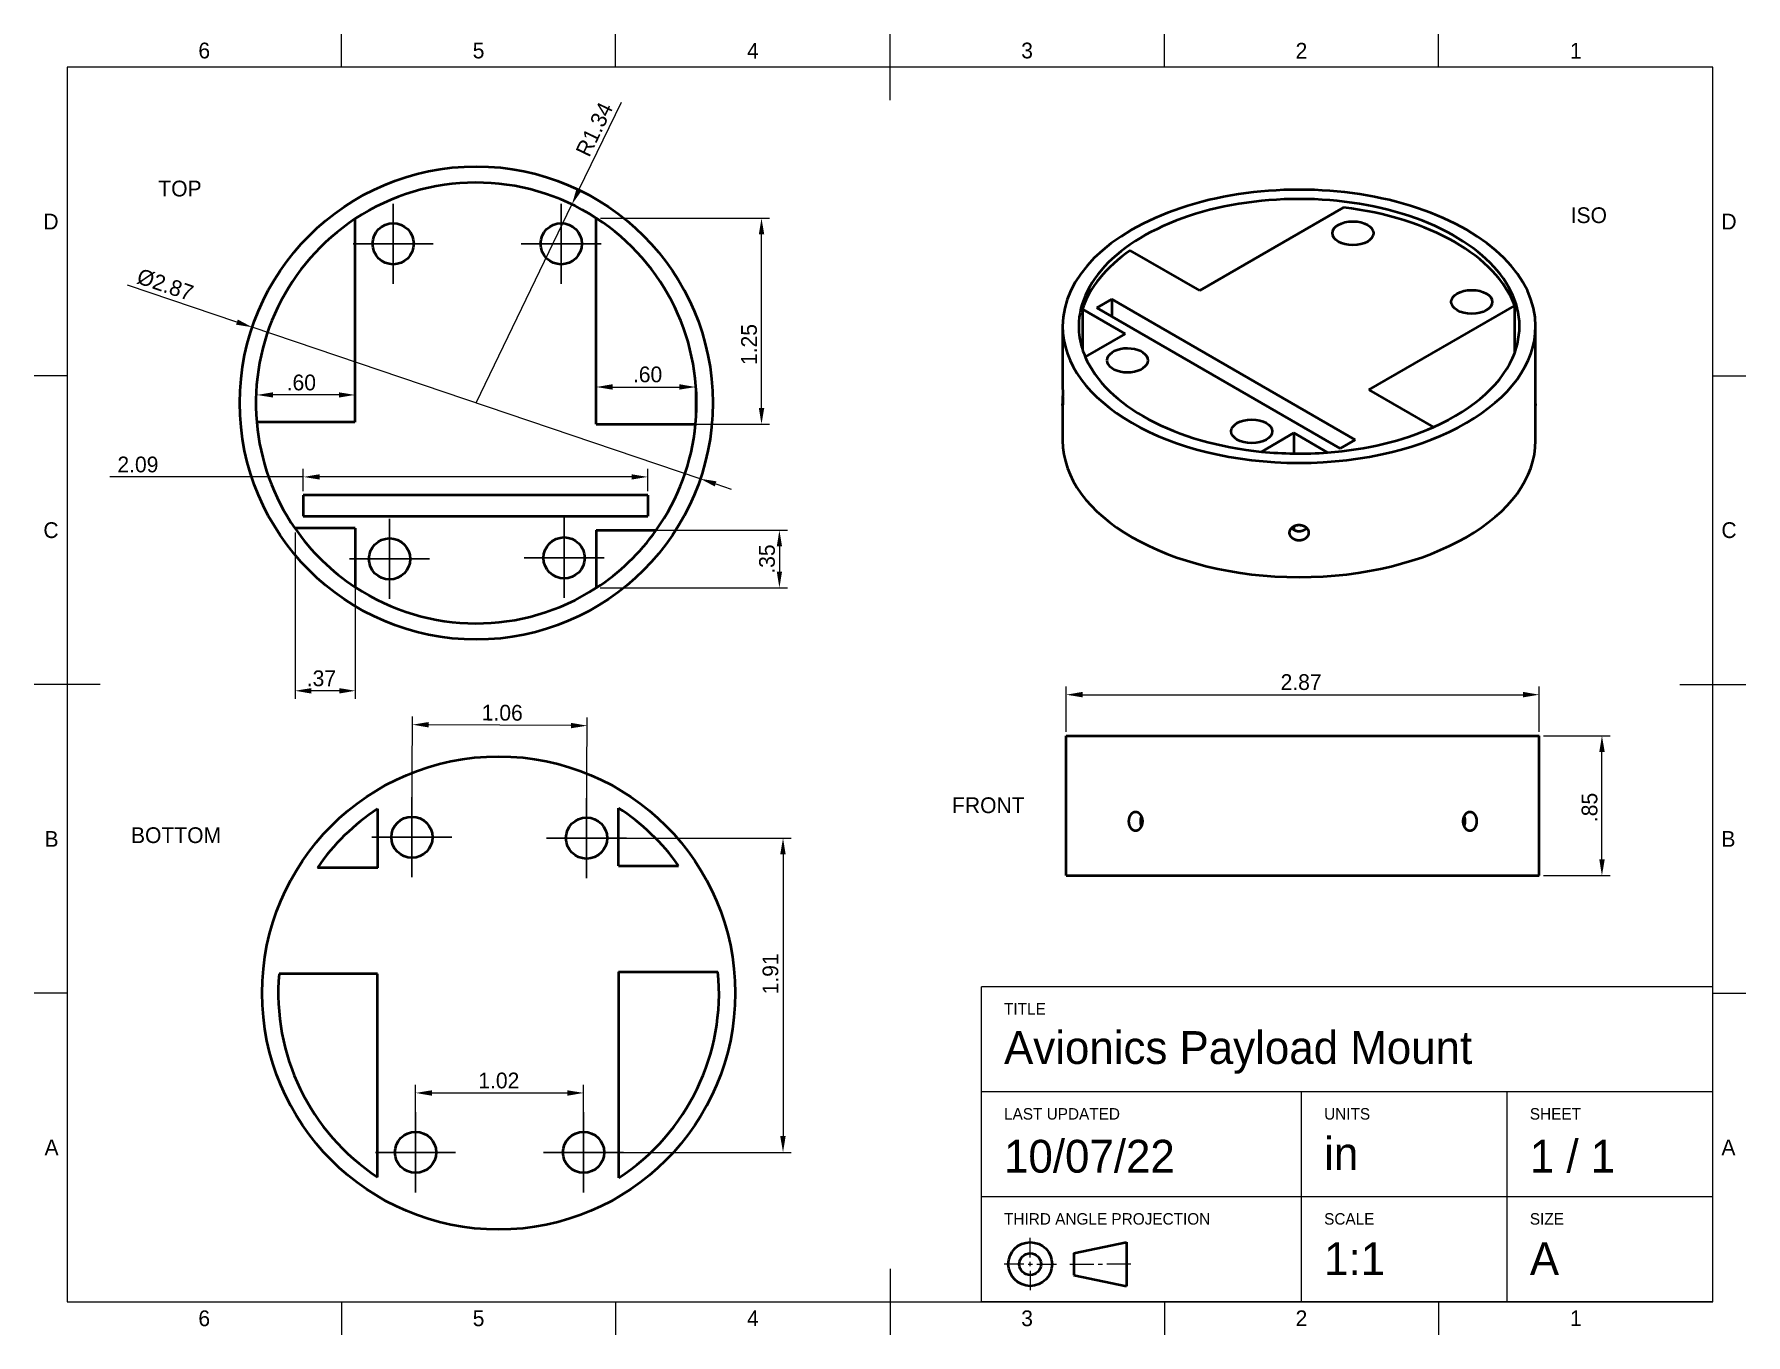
# Model space of a CAD drawing. Header units: inches. Extents: x 0.3 to 10.7, y 0.3 to 8.2.
import ezdxf

# ---------------------------------------------------------------- set-up
doc = ezdxf.new("R2010")
doc.units = ezdxf.units.IN
doc.header["$LTSCALE"] = 0.03937
doc.header["$MEASUREMENT"] = 0
doc.linetypes.add('CenterLine', pattern=[8, 5, -1, 1, -1])
for name, color, linetype in [('Annotations', 7, 'Continuous'), ('Border', 7, 'Continuous'), ('Geometries', 7, 'Continuous')]:
    doc.layers.add(name, color=color, linetype=linetype)
doc.styles.add('Shapr0', font='txt', dxfattribs={"height": 0.0957})
doc.styles.add('Shapr1', font='txt', dxfattribs={"height": 0.0957})
doc.styles.add('Shapr2', font='txt', dxfattribs={"height": 0.0957})
doc.styles.add('Shapr3', font='txt', dxfattribs={"height": 0.0957})
doc.styles.add('Shapr5', font='txt', dxfattribs={"height": 0.0957})
doc.dimstyles.new('ISO-25', dxfattribs={"dimtxt": 0.098425, "dimasz": 0.098425, "dimexe": 0.049213, "dimexo": 0.024606, "dimgap": 0.024606, "dimtad": 1, "dimtxsty": 'Standard', "dimcen": 0.098425, "dimadec": 0, "dimazin": 0, "dimtfac": 1, "dimtmove": 0, "dimatfit": 3, "dimfxl": 0.03937, "dimarcsym": 0})

msp = doc.modelspace()

# ---------------------------------------------------------------- texts
at = {"layer": 'Annotations', "linetype": 'Continuous', "lineweight": 15, "char_height": 0.07177, "width": 3.33334, "attachment_point": 4}
for s, insert in [('{\\fSF-Mono-Regular-Extended.ttf|b0|i0|c0|p0;\\H1.333333x;TOP\\P}', (1.054, 7.262)), ('{\\fSF-Mono-Regular-Extended.ttf|b0|i0|c0|p0;\\H1.333333x;ISO\\P}', (9.636, 7.1)), ('{\\fSF-Mono-Regular-Extended.ttf|b0|i0|c0|p0;\\H1.333333x;FRONT\\P}', (5.877, 3.516)), ('{\\fSF-Mono-Regular-Extended.ttf|b0|i0|c0|p0;\\H1.333333x;BOTTOM\\P}', (0.888, 3.334))]:
    msp.add_mtext(s, dxfattribs=dict(at, insert=insert))
at = {"layer": 'Border', "linetype": 'Continuous', "lineweight": 15, "char_height": 0.0957, "width": 0.0957, "style": 'Shapr0'}
for s, insert, attachment_point in [('6', (1.333, 8.052), 8), ('5', (3, 8.052), 8), ('4', (4.667, 8.052), 8), ('3', (6.333, 8.052), 8), ('2', (8, 8.052), 8), ('1', (9.667, 8.052), 8), ('D', (0.448, 7.062), 6), ('D', (10.552, 7.062), 4), ('C', (0.448, 5.187), 6), ('C', (10.552, 5.187), 4), ('B', (0.448, 3.312), 6), ('B', (10.552, 3.312), 4), ('A', (0.448, 1.438), 6), ('A', (10.552, 1.438), 4), ('6', (1.333, 0.448), 2), ('5', (3, 0.448), 2), ('4', (4.667, 0.448), 2), ('3', (6.333, 0.448), 2), ('2', (8, 0.448), 2), ('1', (9.667, 0.448), 2)]:
    msp.add_mtext(s, dxfattribs=dict(at, insert=insert, attachment_point=attachment_point))
at = {"layer": 'Border', "linetype": 'Continuous', "lineweight": 15, "attachment_point": 7, "style": 'Shapr1'}
for s, insert, char_height in [('TITLE', (6.193, 2.245), 0.0697), ('Avionics Payload Mount', (6.193, 1.885), 0.19931), ('LAST UPDATED', (6.193, 1.606), 0.0697), ('UNITS', (8.138, 1.606), 0.0697), ('SHEET', (9.388, 1.606), 0.0697), ('10/07/22', (6.193, 1.282), 0.1993), ('in', (8.138, 1.301), 0.1993), ('1 / 1', (9.388, 1.282), 0.1993), ('THIRD ANGLE PROJECTION', (6.193, 0.968), 0.0697), ('SCALE', (8.138, 0.968), 0.0697), ('SIZE', (9.388, 0.968), 0.0697), ('1:1', (8.138, 0.662), 0.1993), ('A', (9.388, 0.663), 0.199)]:
    msp.add_mtext(s, dxfattribs=dict(at, insert=insert, char_height=char_height))

# ---------------------------------------------------------------- blocks, each defined once
blk = doc.blocks.new('*D2')
at = {"layer": 'Annotations', "color": 0, "linetype": 'Continuous', "lineweight": 15}
for p, q in [((1.653, 5.868), (1.653, 6.058)), ((2.249, 5.868), (2.249, 6.058)), ((2.151, 6.009), (1.751, 6.009))]:
    blk.add_line(p, q, dxfattribs=at)
at = {"layer": 'Annotations', "color": 0}
for points in [[(1.751, 6.025), (1.751, 5.993), (1.653, 6.009)], [(2.151, 5.993), (2.151, 6.025), (2.249, 6.009)]]:
    blk.add_solid(points, dxfattribs=at)
at = {"layer": 'Defpoints', "color": 0}
for p in [(1.653, 6.009), (1.653, 5.843), (2.249, 5.843)]:
    blk.add_point(p, dxfattribs=at)
at = {"layer": 'Annotations', "color": 0, "lineweight": 15, "insert": (1.923, 6.084), "char_height": 0.0957, "attachment_point": 5, "style": 'Shapr3'}
blk.add_mtext('.60', dxfattribs=at)
blk = doc.blocks.new('*D3')
at = {"layer": 'Annotations', "color": 0, "linetype": 'Continuous', "lineweight": 15}
for p, q in [((1.935, 5.425), (1.935, 5.56)), ((4.028, 5.425), (4.028, 5.56)), ((1.935, 5.511), (0.759, 5.511)), ((3.93, 5.511), (2.034, 5.511))]:
    blk.add_line(p, q, dxfattribs=at)
at = {"layer": 'Annotations', "color": 0}
for points in [[(2.034, 5.527), (2.034, 5.495), (1.935, 5.511)], [(3.93, 5.495), (3.93, 5.527), (4.028, 5.511)]]:
    blk.add_solid(points, dxfattribs=at)
at = {"layer": 'Defpoints', "color": 0}
for p in [(1.935, 5.511), (1.935, 5.401), (4.028, 5.401)]:
    blk.add_point(p, dxfattribs=at)
at = {"layer": 'Annotations', "color": 0, "lineweight": 15, "insert": (0.93, 5.586), "char_height": 0.0957, "attachment_point": 5, "style": 'Shapr3'}
blk.add_mtext('2.09', dxfattribs=at)
blk = doc.blocks.new('*D4')
at = {"layer": 'Annotations', "color": 0, "linetype": 'Continuous', "lineweight": 15}
for p, q in [((3.74, 7.082), (4.768, 7.082)), ((4.719, 5.93), (4.719, 6.984)), ((3.74, 5.831), (4.768, 5.831))]:
    blk.add_line(p, q, dxfattribs=at)
at = {"layer": 'Annotations', "color": 0}
for points in [[(4.736, 6.984), (4.703, 6.984), (4.719, 7.082)], [(4.703, 5.93), (4.736, 5.93), (4.719, 5.831)]]:
    blk.add_solid(points, dxfattribs=at)
at = {"layer": 'Defpoints', "color": 0}
for p in [(3.715, 7.082), (4.719, 7.082), (3.715, 5.831)]:
    blk.add_point(p, dxfattribs=at)
at = {"layer": 'Annotations', "color": 0, "lineweight": 15, "insert": (4.644, 6.315), "char_height": 0.0957, "attachment_point": 5, "rotation": 90, "style": 'Shapr3'}
blk.add_mtext('1.25', dxfattribs=at)
blk = doc.blocks.new('*U5')
at = {"layer": 'Annotations', "linetype": 'CenterLine', "lineweight": -3}
for p, q in [((2.459, 5.138), (2.459, 5.256)), ((2.334, 5.013), (2.216, 5.013)), ((2.584, 5.013), (2.702, 5.013)), ((2.459, 4.888), (2.459, 4.77))]:
    blk.add_line(p, q, dxfattribs=at)
at = {"layer": 'Annotations', "linetype": 'Continuous', "lineweight": -3}
for q in [(2.459, 5.21), (2.262, 5.013), (2.459, 4.816), (2.655, 5.013)]:
    blk.add_line((2.459, 5.013), q, dxfattribs=at)
blk = doc.blocks.new('*U6')
at = {"layer": 'Annotations', "linetype": 'CenterLine', "lineweight": -3}
for p, q in [((2.481, 7.052), (2.481, 7.17)), ((2.356, 6.927), (2.238, 6.927)), ((2.606, 6.927), (2.724, 6.927)), ((2.481, 6.802), (2.481, 6.684))]:
    blk.add_line(p, q, dxfattribs=at)
at = {"layer": 'Annotations', "linetype": 'Continuous', "lineweight": -3}
for q in [(2.481, 7.124), (2.284, 6.927), (2.481, 6.73), (2.678, 6.927)]:
    blk.add_line((2.481, 6.927), q, dxfattribs=at)
blk = doc.blocks.new('*U7')
at = {"layer": 'Annotations', "linetype": 'CenterLine', "lineweight": -3}
for p, q in [((3.502, 7.052), (3.502, 7.17)), ((3.377, 6.927), (3.259, 6.927)), ((3.627, 6.927), (3.745, 6.927)), ((3.502, 6.802), (3.502, 6.684))]:
    blk.add_line(p, q, dxfattribs=at)
at = {"layer": 'Annotations', "linetype": 'Continuous', "lineweight": -3}
for q in [(3.502, 7.124), (3.305, 6.927), (3.502, 6.73), (3.699, 6.927)]:
    blk.add_line((3.502, 6.927), q, dxfattribs=at)
blk = doc.blocks.new('*U8')
at = {"layer": 'Annotations', "linetype": 'CenterLine', "lineweight": -3}
for p, q in [((3.52, 5.144), (3.52, 5.262)), ((3.395, 5.019), (3.277, 5.019)), ((3.645, 5.019), (3.763, 5.019)), ((3.52, 4.894), (3.52, 4.776))]:
    blk.add_line(p, q, dxfattribs=at)
at = {"layer": 'Annotations', "linetype": 'Continuous', "lineweight": -3}
for q in [(3.52, 5.216), (3.323, 5.019), (3.52, 4.822), (3.717, 5.019)]:
    blk.add_line((3.52, 5.019), q, dxfattribs=at)
blk = doc.blocks.new('*U9')
at = {"layer": 'Annotations', "linetype": 'CenterLine', "lineweight": -3}
for p, q in [((2.595, 3.447), (2.595, 3.565)), ((2.47, 3.322), (2.351, 3.322)), ((2.72, 3.322), (2.838, 3.322)), ((2.595, 3.197), (2.595, 3.079))]:
    blk.add_line(p, q, dxfattribs=at)
at = {"layer": 'Annotations', "linetype": 'Continuous', "lineweight": -3}
for q in [(2.595, 3.519), (2.398, 3.322), (2.595, 3.126), (2.791, 3.322)]:
    blk.add_line((2.595, 3.322), q, dxfattribs=at)
blk = doc.blocks.new('*U10')
at = {"layer": 'Annotations', "linetype": 'CenterLine', "lineweight": -3}
for p, q in [((3.656, 3.442), (3.656, 3.56)), ((3.531, 3.317), (3.413, 3.317)), ((3.781, 3.317), (3.899, 3.317)), ((3.656, 3.192), (3.656, 3.073))]:
    blk.add_line(p, q, dxfattribs=at)
at = {"layer": 'Annotations', "linetype": 'Continuous', "lineweight": -3}
for q in [(3.656, 3.513), (3.459, 3.317), (3.656, 3.12), (3.853, 3.317)]:
    blk.add_line((3.656, 3.317), q, dxfattribs=at)
blk = doc.blocks.new('*U11')
at = {"layer": 'Annotations', "linetype": 'CenterLine', "lineweight": -3}
for p, q in [((2.617, 1.533), (2.617, 1.652)), ((2.492, 1.408), (2.374, 1.408)), ((2.742, 1.408), (2.86, 1.408)), ((2.617, 1.283), (2.617, 1.165))]:
    blk.add_line(p, q, dxfattribs=at)
at = {"layer": 'Annotations', "linetype": 'Continuous', "lineweight": -3}
for q in [(2.617, 1.605), (2.42, 1.408), (2.617, 1.212), (2.814, 1.408)]:
    blk.add_line((2.617, 1.408), q, dxfattribs=at)
blk = doc.blocks.new('*U12')
at = {"layer": 'Annotations', "linetype": 'CenterLine', "lineweight": -3}
for p, q in [((3.638, 1.533), (3.638, 1.652)), ((3.513, 1.408), (3.395, 1.408)), ((3.763, 1.408), (3.881, 1.408)), ((3.638, 1.283), (3.638, 1.165))]:
    blk.add_line(p, q, dxfattribs=at)
at = {"layer": 'Annotations', "linetype": 'Continuous', "lineweight": -3}
for q in [(3.638, 1.605), (3.441, 1.408), (3.638, 1.212), (3.835, 1.408)]:
    blk.add_line((3.638, 1.408), q, dxfattribs=at)
blk = doc.blocks.new('*D13')
at = {"layer": 'Annotations', "color": 0, "linetype": 'Continuous', "lineweight": 15}
for p, q in [((1.885, 5.174), (1.885, 4.162)), ((2.251, 5.174), (2.251, 4.162)), ((2.153, 4.212), (1.983, 4.212))]:
    blk.add_line(p, q, dxfattribs=at)
at = {"layer": 'Annotations', "color": 0}
for points in [[(1.983, 4.228), (1.983, 4.195), (1.885, 4.212)], [(2.153, 4.195), (2.153, 4.228), (2.251, 4.212)]]:
    blk.add_solid(points, dxfattribs=at)
at = {"layer": 'Defpoints', "color": 0}
for p in [(1.885, 5.199), (2.251, 5.199), (1.885, 4.212)]:
    blk.add_point(p, dxfattribs=at)
at = {"layer": 'Annotations', "color": 0, "lineweight": 15, "insert": (2.045, 4.287), "char_height": 0.0957, "attachment_point": 5, "style": 'Shapr3'}
blk.add_mtext('.37', dxfattribs=at)
blk = doc.blocks.new('*D14')
at = {"layer": 'Annotations', "color": 0, "linetype": 'Continuous', "lineweight": 15}
for p, q in [((3.739, 5.187), (4.877, 5.187)), ((4.828, 5.089), (4.828, 4.935)), ((3.739, 4.837), (4.877, 4.837))]:
    blk.add_line(p, q, dxfattribs=at)
at = {"layer": 'Annotations', "color": 0}
for points in [[(4.844, 5.089), (4.812, 5.089), (4.828, 5.187)], [(4.812, 4.935), (4.844, 4.935), (4.828, 4.837)]]:
    blk.add_solid(points, dxfattribs=at)
at = {"layer": 'Defpoints', "color": 0}
for p in [(3.714, 5.187), (3.714, 4.837), (4.828, 4.837)]:
    blk.add_point(p, dxfattribs=at)
at = {"layer": 'Annotations', "color": 0, "lineweight": 15, "insert": (4.753, 5.012), "char_height": 0.0957, "attachment_point": 5, "rotation": 90, "style": 'Shapr3'}
blk.add_mtext('.35', dxfattribs=at)
blk = doc.blocks.new('*D15')
at = {"layer": 'Annotations', "color": 0, "linetype": 'Continuous', "lineweight": 15}
for p, q in [((3.61, 7.254), (3.868, 7.788)), ((2.986, 5.96), (3.567, 7.166))]:
    blk.add_line(p, q, dxfattribs=at)
at = {"layer": 'Annotations', "color": 0}
blk.add_solid([(3.595, 7.261), (3.625, 7.247), (3.567, 7.166)], dxfattribs=at)
at = {"layer": 'Defpoints', "color": 0}
for p in [(3.567, 7.166), (2.986, 5.96)]:
    blk.add_point(p, dxfattribs=at)
at = {"layer": 'Annotations', "color": 0, "lineweight": 15, "insert": (3.704, 7.622), "char_height": 0.0957, "attachment_point": 5, "rotation": 64.2645, "style": 'Shapr3'}
blk.add_mtext('R1.34', dxfattribs=at)
blk = doc.blocks.new('*D16')
at = {"layer": 'Annotations', "color": 0, "linetype": 'Continuous', "lineweight": 15}
for p, q in [((6.571, 3.963), (6.571, 4.237)), ((6.67, 4.188), (9.347, 4.188)), ((9.445, 3.963), (9.445, 4.237))]:
    blk.add_line(p, q, dxfattribs=at)
at = {"layer": 'Annotations', "color": 0}
for points in [[(6.67, 4.205), (6.67, 4.172), (6.571, 4.188)], [(9.347, 4.172), (9.347, 4.205), (9.445, 4.188)]]:
    blk.add_solid(points, dxfattribs=at)
at = {"layer": 'Defpoints', "color": 0}
for p in [(9.445, 4.188), (6.571, 3.939), (9.445, 3.939)]:
    blk.add_point(p, dxfattribs=at)
at = {"layer": 'Annotations', "color": 0, "lineweight": 15, "insert": (7.998, 4.264), "char_height": 0.0957, "attachment_point": 5, "style": 'Shapr5'}
blk.add_mtext('2.87', dxfattribs=at)
blk = doc.blocks.new('*D17')
at = {"layer": 'Annotations', "color": 0, "linetype": 'Continuous', "lineweight": 15}
for p, q in [((9.47, 3.939), (9.876, 3.939)), ((9.826, 3.187), (9.826, 3.84)), ((9.47, 3.089), (9.876, 3.089))]:
    blk.add_line(p, q, dxfattribs=at)
at = {"layer": 'Annotations', "color": 0}
for points in [[(9.843, 3.84), (9.81, 3.84), (9.826, 3.939)], [(9.81, 3.187), (9.843, 3.187), (9.826, 3.089)]]:
    blk.add_solid(points, dxfattribs=at)
at = {"layer": 'Defpoints', "color": 0}
for p in [(9.445, 3.939), (9.826, 3.939), (9.445, 3.089)]:
    blk.add_point(p, dxfattribs=at)
at = {"layer": 'Annotations', "color": 0, "lineweight": 15, "insert": (9.751, 3.503), "char_height": 0.0957, "attachment_point": 5, "rotation": 90, "style": 'Shapr5'}
blk.add_mtext('.85', dxfattribs=at)
blk = doc.blocks.new('*D18')
at = {"layer": 'Annotations', "color": 0, "linetype": 'Continuous', "lineweight": 15}
for p, q in [((3.715, 5.856), (3.715, 6.106)), ((3.814, 6.057), (4.22, 6.057)), ((4.318, 5.856), (4.318, 6.106))]:
    blk.add_line(p, q, dxfattribs=at)
at = {"layer": 'Annotations', "color": 0}
for points in [[(3.814, 6.074), (3.814, 6.041), (3.715, 6.057)], [(4.22, 6.041), (4.22, 6.074), (4.318, 6.057)]]:
    blk.add_solid(points, dxfattribs=at)
at = {"layer": 'Defpoints', "color": 0}
for p in [(4.318, 6.057), (3.715, 5.831), (4.318, 5.831)]:
    blk.add_point(p, dxfattribs=at)
at = {"layer": 'Annotations', "color": 0, "lineweight": 15, "insert": (4.027, 6.133), "char_height": 0.0957, "attachment_point": 5, "style": 'Shapr3'}
blk.add_mtext('.60', dxfattribs=at)
blk = doc.blocks.new('*D19')
at = {"layer": 'Annotations', "color": 0, "linetype": 'Continuous', "lineweight": 15}
for p, q in [((2.595, 3.347), (2.599, 4.055)), ((3.561, 4.001), (2.697, 4.005)), ((3.656, 3.341), (3.66, 4.049))]:
    blk.add_line(p, q, dxfattribs=at)
at = {"layer": 'Annotations', "color": 0}
for points in [[(2.697, 4.022), (2.697, 3.989), (2.598, 4.006)], [(3.561, 3.984), (3.561, 4.017), (3.66, 4)]]:
    blk.add_solid(points, dxfattribs=at)
at = {"layer": 'Defpoints', "color": 0}
for p in [(2.598, 4.006), (2.595, 3.322), (3.656, 3.317)]:
    blk.add_point(p, dxfattribs=at)
at = {"layer": 'Annotations', "color": 0, "lineweight": 15, "insert": (3.144, 4.078), "char_height": 0.0957, "attachment_point": 5, "rotation": 359.6842, "style": 'Shapr2'}
blk.add_mtext('1.06', dxfattribs=at)
blk = doc.blocks.new('*D20')
at = {"layer": 'Annotations', "color": 0, "linetype": 'Continuous', "lineweight": 15}
for p, q in [((1.531, 6.451), (0.866, 6.676)), ((4.347, 5.5), (1.625, 6.42)), ((4.441, 5.468), (4.534, 5.437))]:
    blk.add_line(p, q, dxfattribs=at)
at = {"layer": 'Annotations', "color": 0}
for points in [[(1.526, 6.436), (1.537, 6.467), (1.625, 6.42)], [(4.446, 5.484), (4.435, 5.453), (4.347, 5.5)]]:
    blk.add_solid(points, dxfattribs=at)
at = {"layer": 'Defpoints', "color": 0}
for p in [(1.625, 6.42), (4.347, 5.5)]:
    blk.add_point(p, dxfattribs=at)
at = {"layer": 'Annotations', "color": 0, "lineweight": 15, "insert": (1.096, 6.678), "char_height": 0.0957, "attachment_point": 5, "rotation": 341.3271, "style": 'Shapr3'}
blk.add_mtext('%%c2.87', dxfattribs=at)
blk = doc.blocks.new('*D21')
at = {"layer": 'Annotations', "color": 0, "linetype": 'Continuous', "lineweight": 15}
for p, q in [((3.68, 3.317), (4.899, 3.317)), ((4.85, 3.218), (4.85, 1.507)), ((3.663, 1.408), (4.899, 1.408))]:
    blk.add_line(p, q, dxfattribs=at)
at = {"layer": 'Annotations', "color": 0}
for points in [[(4.866, 3.218), (4.833, 3.218), (4.85, 3.317)], [(4.833, 1.507), (4.866, 1.507), (4.85, 1.408)]]:
    blk.add_solid(points, dxfattribs=at)
at = {"layer": 'Defpoints', "color": 0}
for p in [(3.656, 3.317), (3.638, 1.408), (4.85, 1.408)]:
    blk.add_point(p, dxfattribs=at)
at = {"layer": 'Annotations', "color": 0, "lineweight": 15, "insert": (4.774, 2.492), "char_height": 0.0957, "attachment_point": 5, "rotation": 90, "style": 'Shapr2'}
blk.add_mtext('1.91', dxfattribs=at)
blk = doc.blocks.new('*D22')
at = {"layer": 'Annotations', "color": 0, "linetype": 'Continuous', "lineweight": 15}
for p, q in [((2.617, 1.433), (2.617, 1.818)), ((2.716, 1.769), (3.54, 1.769)), ((3.638, 1.433), (3.638, 1.818))]:
    blk.add_line(p, q, dxfattribs=at)
at = {"layer": 'Annotations', "color": 0}
for points in [[(2.716, 1.785), (2.716, 1.752), (2.617, 1.769)], [(3.54, 1.752), (3.54, 1.785), (3.638, 1.769)]]:
    blk.add_solid(points, dxfattribs=at)
at = {"layer": 'Defpoints', "color": 0}
for p in [(3.638, 1.769), (2.617, 1.408), (3.638, 1.408)]:
    blk.add_point(p, dxfattribs=at)
at = {"layer": 'Annotations', "color": 0, "lineweight": 15, "insert": (3.123, 1.844), "char_height": 0.0957, "attachment_point": 5, "style": 'Shapr2'}
blk.add_mtext('1.02', dxfattribs=at)
blk = doc.blocks.new('*U23')
at = {"layer": 'Border', "linetype": 'Continuous', "lineweight": 15}
for p, q in [((10.5, 2.413), (6.055, 2.413)), ((6.055, 0.5), (6.055, 2.413)), ((10.5, 0.5), (10.5, 2.413)), ((10.5, 1.776), (6.055, 1.776)), ((8, 0.5), (8, 1.776)), ((9.25, 0.5), (9.25, 1.776)), ((10.5, 1.138), (6.055, 1.138)), ((6.352, 0.769), (6.352, 0.889)), ((6.313, 0.729), (6.193, 0.729)), ((6.339, 0.729), (6.366, 0.729)), ((6.352, 0.716), (6.352, 0.743)), ((6.392, 0.729), (6.512, 0.729)), ((6.592, 0.729), (6.738, 0.729)), ((6.764, 0.729), (6.791, 0.729)), ((6.964, 0.729), (6.817, 0.729)), ((6.352, 0.689), (6.352, 0.57)), ((10.5, 0.5), (6.055, 0.5))]:
    blk.add_line(p, q, dxfattribs=at)
at = {"layer": 'Border', "linetype": 'Continuous', "lineweight": 40}
for p, q in [((6.618, 0.796), (6.937, 0.862)), ((6.937, 0.862), (6.937, 0.596)), ((6.618, 0.796), (6.618, 0.663)), ((6.618, 0.663), (6.937, 0.596))]:
    blk.add_line(p, q, dxfattribs=at)
for radius in [0.133, 0.0664]:
    blk.add_circle((6.352, 0.729), radius, dxfattribs=at)

# ---------------------------------------------------------------- dimensions: what is measured, and where the dimension line sits
at = {"layer": 'Annotations', "linetype": 'Continuous', "lineweight": 15}
dim = msp.add_radius_dim(center=(2.986, 5.96), mpoint=(3.567, 7.166), dimstyle='ISO-25', override={"dimscale": 1, "dimgap": 0.027559, "dimdec": 2, "dimlfac": 1, "dimzin": 4, "dimdsep": 46, "dimtxsty": 'Shapr3', "dimfrac": 2, "dimlwd": 15, "dimlwe": 15}, dxfattribs=at)
dim.commit()
dim.dimension.update_dxf_attribs({"geometry": '*D15', "text_midpoint": (3.771, 7.589), "dimtype": 164})
for base, p1, p2, angle, override, picture, middle, dimtype in [((4.719, 7.082), (3.715, 5.831), (3.715, 7.082), 90, {"dimscale": 1, "dimgap": 0.027559, "dimdec": 2, "dimlfac": 1, "dimzin": 4, "dimdsep": 46, "dimtxsty": 'Shapr3', "dimse1": 0, "dimse2": 0, "dimfrac": 2, "dimlwd": 15, "dimlwe": 15}, '*D4', (4.719, 6.315), 160), ((4.828, 4.837), (3.714, 5.187), (3.714, 4.837), 90, {"dimscale": 1, "dimgap": 0.027559, "dimdec": 2, "dimlfac": 1, "dimzin": 4, "dimdsep": 46, "dimtxsty": 'Shapr3', "dimse1": 0, "dimse2": 0, "dimfrac": 2, "dimlwd": 15, "dimlwe": 15}, '*D14', (4.828, 5.012), 160), ((2.598, 4.006), (3.656, 3.317), (2.595, 3.322), 179.6842, {"dimscale": 1, "dimgap": 0.027559, "dimdec": 2, "dimlfac": 1, "dimzin": 4, "dimdsep": 46, "dimtxsty": 'Shapr2', "dimfrac": 2, "dimlwd": 15, "dimlwe": 15}, '*D19', (3.144, 4.003), 161), ((9.826, 3.939), (9.445, 3.089), (9.445, 3.939), 90, {"dimscale": 1, "dimgap": 0.027559, "dimdec": 2, "dimlfac": 1, "dimzin": 4, "dimdsep": 46, "dimtxsty": 'Shapr5', "dimse1": 0, "dimse2": 0, "dimfrac": 2, "dimlwd": 15, "dimlwe": 15}, '*D17', (9.826, 3.503), 160), ((4.85, 1.408), (3.656, 3.317), (3.638, 1.408), 90, {"dimscale": 1, "dimgap": 0.027559, "dimdec": 2, "dimlfac": 1, "dimzin": 4, "dimdsep": 46, "dimtxsty": 'Shapr2', "dimse1": 0, "dimse2": 0, "dimfrac": 2, "dimlwd": 15, "dimlwe": 15}, '*D21', (4.85, 2.492), 160)]:
    dim = msp.add_linear_dim(base=base, p1=p1, p2=p2, angle=angle, dimstyle='ISO-25', override=override, dxfattribs=at)
    dim.commit()
    dim.dimension.update_dxf_attribs({"geometry": picture, "text_midpoint": middle, "dimtype": dimtype})
dim = msp.add_diameter_dim_2p(p1=(4.347, 5.5), p2=(1.625, 6.42), dimstyle='ISO-25', override={"dimscale": 1, "dimgap": 0.027559, "dimdec": 2, "dimlfac": 1, "dimzin": 4, "dimdsep": 46, "dimtxsty": 'Shapr3', "dimfrac": 2, "dimlwd": 15, "dimlwe": 15}, dxfattribs=at)
dim.commit()
dim.dimension.update_dxf_attribs({"geometry": '*D20', "text_midpoint": (1.071, 6.607), "dimtype": 163})
for base, p1, p2, override, picture, middle in [((1.653, 6.009), (2.249, 5.843), (1.653, 5.843), {"dimscale": 1, "dimgap": 0.027559, "dimdec": 2, "dimlfac": 1, "dimzin": 4, "dimdsep": 46, "dimtxsty": 'Shapr3', "dimse1": 0, "dimse2": 0, "dimfrac": 2, "dimlwd": 15, "dimlwe": 15}, '*D2', (1.923, 6.009)), ((4.318, 6.057), (3.715, 5.831), (4.318, 5.831), {"dimscale": 1, "dimgap": 0.027559, "dimdec": 2, "dimlfac": 1, "dimzin": 4, "dimdsep": 46, "dimtxsty": 'Shapr3', "dimse1": 0, "dimse2": 0, "dimfrac": 2, "dimlwd": 15, "dimlwe": 15}, '*D18', (4.027, 6.057)), ((1.935, 5.511), (4.028, 5.401), (1.935, 5.401), {"dimscale": 1, "dimgap": 0.027559, "dimdec": 2, "dimlfac": 1, "dimzin": 4, "dimdsep": 46, "dimtxsty": 'Shapr3', "dimse1": 0, "dimse2": 0, "dimfrac": 2, "dimlwd": 15, "dimlwe": 15}, '*D3', (0.93, 5.511)), ((1.885, 4.212), (2.251, 5.199), (1.885, 5.199), {"dimscale": 1, "dimgap": 0.027559, "dimdec": 2, "dimlfac": 1, "dimzin": 4, "dimdsep": 46, "dimtxsty": 'Shapr3', "dimse1": 0, "dimse2": 0, "dimfrac": 2, "dimlwd": 15, "dimlwe": 15}, '*D13', (2.045, 4.212)), ((9.445, 4.188), (6.571, 3.939), (9.445, 3.939), {"dimscale": 1, "dimgap": 0.027559, "dimdec": 2, "dimlfac": 1, "dimzin": 4, "dimdsep": 46, "dimtxsty": 'Shapr5', "dimse1": 0, "dimse2": 0, "dimfrac": 2, "dimlwd": 15, "dimlwe": 15}, '*D16', (7.998, 4.188)), ((3.638, 1.769), (2.617, 1.408), (3.638, 1.408), {"dimscale": 1, "dimgap": 0.027559, "dimdec": 2, "dimlfac": 1, "dimzin": 4, "dimdsep": 46, "dimtxsty": 'Shapr2', "dimse1": 0, "dimse2": 0, "dimfrac": 2, "dimlwd": 15, "dimlwe": 15}, '*D22', (3.123, 1.769))]:
    dim = msp.add_linear_dim(base=base, p1=p1, p2=p2, dimstyle='ISO-25', override=override, dxfattribs=at)
    dim.commit()
    dim.dimension.update_dxf_attribs({"geometry": picture, "text_midpoint": middle, "dimtype": 160})

# ---------------------------------------------------------------- linework, layer by layer
at = {"layer": 'Border', "linetype": 'Continuous', "lineweight": 15}
for p, q in [((2.167, 8), (2.167, 8.2)), ((3.833, 8), (3.833, 8.2)), ((5.5, 7.8), (5.5, 8.2)), ((7.167, 8), (7.167, 8.2)), ((8.833, 8), (8.833, 8.2)), ((10.5, 8), (0.5, 8)), ((0.5, 8), (0.5, 0.5)), ((10.5, 0.5), (10.5, 8)), ((0.5, 6.125), (0.3, 6.125)), ((10.5, 6.125), (10.7, 6.125)), ((0.7, 4.25), (0.3, 4.25)), ((10.3, 4.25), (10.7, 4.25)), ((0.5, 2.375), (0.3, 2.375)), ((10.5, 2.375), (10.7, 2.375)), ((5.5, 0.7), (5.5, 0.3)), ((0.5, 0.5), (10.5, 0.5)), ((2.167, 0.5), (2.167, 0.3)), ((3.833, 0.5), (3.833, 0.3)), ((7.167, 0.5), (7.167, 0.3)), ((8.833, 0.5), (8.833, 0.3))]:
    msp.add_line(p, q, dxfattribs=at)
at = {"layer": 'Geometries', "linetype": 'Continuous', "lineweight": 40}
for p, q in [((2.249, 7.077), (2.249, 5.843)), ((3.715, 5.831), (3.715, 7.082)), ((8.255, 7.147), (7.382, 6.643)), ((7.382, 6.643), (6.96, 6.887)), ((6.847, 6.591), (6.757, 6.539)), ((8.327, 5.737), (6.847, 6.591)), ((6.847, 6.591), (6.847, 6.486)), ((6.928, 6.38), (6.669, 6.529)), ((6.669, 6.529), (6.669, 6.287)), ((6.757, 6.539), (6.847, 6.486)), ((6.847, 6.486), (8.236, 5.684)), ((8.41, 6.04), (9.295, 6.551)), ((9.295, 6.551), (9.295, 6.265)), ((6.549, 6.426), (6.549, 6.049)), ((6.928, 6.38), (6.686, 6.24)), ((9.423, 6.049), (9.423, 6.426)), ((8.41, 6.04), (8.803, 5.814)), ((9.423, 6.048), (9.423, 6.049)), ((6.549, 5.954), (6.549, 5.732)), ((9.423, 5.732), (9.423, 5.954)), ((2.249, 5.843), (1.653, 5.843)), ((3.715, 5.831), (4.318, 5.831)), ((7.954, 5.778), (7.758, 5.664)), ((7.954, 5.778), (7.954, 5.653)), ((7.954, 5.778), (8.159, 5.659)), ((8.327, 5.737), (8.236, 5.684)), ((4.028, 5.401), (1.935, 5.401)), ((1.935, 5.401), (1.935, 5.272)), ((4.028, 5.401), (4.028, 5.272)), ((1.935, 5.272), (4.028, 5.272)), ((7.954, 5.212), (7.954, 5.189)), ((2.251, 5.199), (1.885, 5.199)), ((2.251, 5.199), (2.251, 4.841)), ((3.714, 5.187), (4.079, 5.187)), ((3.714, 5.187), (3.714, 4.837)), ((6.571, 3.939), (9.445, 3.939)), ((6.571, 3.089), (6.571, 3.939)), ((9.445, 3.089), (9.445, 3.939)), ((2.387, 3.136), (2.387, 3.494)), ((3.85, 3.148), (3.85, 3.499)), ((6.992, 3.477), (6.992, 3.477)), ((6.992, 3.477), (6.993, 3.477)), ((7.028, 3.449), (7.028, 3.449)), ((8.989, 3.449), (8.989, 3.449)), ((8.989, 3.449), (8.989, 3.449)), ((9.024, 3.477), (9.024, 3.477)), ((6.993, 3.361), (6.992, 3.361)), ((7.028, 3.389), (7.028, 3.389)), ((8.989, 3.389), (8.989, 3.389)), ((8.989, 3.389), (8.989, 3.389)), ((2.387, 3.136), (2.021, 3.136)), ((3.85, 3.148), (4.215, 3.148)), ((6.571, 3.089), (9.445, 3.089)), ((3.851, 2.504), (4.454, 2.504)), ((3.851, 2.504), (3.851, 1.253)), ((2.385, 2.492), (1.788, 2.492)), ((2.385, 1.258), (2.385, 2.492))]:
    msp.add_line(p, q, dxfattribs=at)
at = {"layer": 'Geometries', "linetype": 'Continuous', "lineweight": 40, "flags": 128}
for points in [[(6.549, 6.001), (6.549, 6.001), (6.549, 6), (6.55, 5.998), (6.55, 5.997), (6.55, 5.996), (6.55, 5.994), (6.55, 5.993), (6.55, 5.992), (6.55, 5.991), (6.55, 5.989), (6.55, 5.988), (6.55, 5.987), (6.55, 5.986), (6.55, 5.984), (6.55, 5.983), (6.55, 5.982), (6.55, 5.981), (6.55, 5.979), (6.55, 5.978), (6.55, 5.977), (6.55, 5.976), (6.55, 5.975), (6.55, 5.974), (6.55, 5.972), (6.55, 5.971), (6.55, 5.97), (6.55, 5.969), (6.55, 5.968), (6.55, 5.967), (6.55, 5.966), (6.55, 5.965), (6.55, 5.964), (6.55, 5.963), (6.55, 5.962), (6.55, 5.961), (6.55, 5.96), (6.55, 5.959), (6.55, 5.959), (6.55, 5.958), (6.55, 5.957), (6.55, 5.956), (6.55, 5.955), (6.55, 5.954), (6.55, 5.954), (6.55, 5.953), (6.55, 5.952), (6.55, 5.952), (6.55, 5.951), (6.55, 5.95), (6.55, 5.95), (6.55, 5.949), (6.55, 5.949), (6.55, 5.948), (6.549, 5.948), (6.549, 5.947), (6.549, 5.947), (6.549, 5.946), (6.549, 5.946), (6.549, 5.946), (6.549, 5.945), (6.549, 5.945), (6.549, 5.945), (6.549, 5.945), (6.549, 5.944), (6.549, 5.944), (6.549, 5.944), (6.549, 5.944), (6.549, 5.944), (6.549, 5.944), (6.549, 5.944), (6.549, 5.944)], [(6.549, 5.944), (6.549, 5.944), (6.549, 5.944), (6.549, 5.944), (6.549, 5.944), (6.549, 5.944), (6.549, 5.944), (6.549, 5.944), (6.549, 5.945), (6.549, 5.945), (6.549, 5.945), (6.549, 5.945), (6.549, 5.946), (6.549, 5.946), (6.549, 5.946), (6.549, 5.947), (6.549, 5.947), (6.549, 5.948), (6.549, 5.948), (6.549, 5.949), (6.549, 5.949), (6.549, 5.95), (6.549, 5.95), (6.549, 5.951), (6.549, 5.952), (6.549, 5.952), (6.549, 5.953), (6.549, 5.954), (6.549, 5.954), (6.549, 5.954)], [(9.422, 5.944), (9.422, 5.944), (9.422, 5.944), (9.422, 5.944), (9.422, 5.944), (9.422, 5.944), (9.422, 5.944), (9.422, 5.944), (9.422, 5.945), (9.422, 5.945), (9.422, 5.945), (9.422, 5.945), (9.422, 5.946), (9.422, 5.946), (9.422, 5.946), (9.422, 5.947), (9.422, 5.947), (9.422, 5.948), (9.422, 5.948), (9.422, 5.949), (9.422, 5.949), (9.422, 5.95), (9.422, 5.95), (9.422, 5.951), (9.422, 5.952), (9.422, 5.952), (9.422, 5.953), (9.422, 5.954), (9.422, 5.955), (9.422, 5.955), (9.422, 5.956), (9.422, 5.957), (9.422, 5.958), (9.422, 5.959), (9.422, 5.959), (9.422, 5.96), (9.422, 5.961), (9.422, 5.962), (9.422, 5.963), (9.422, 5.964), (9.422, 5.965), (9.422, 5.966), (9.422, 5.967), (9.422, 5.968), (9.422, 5.969), (9.422, 5.97), (9.422, 5.972), (9.422, 5.973), (9.422, 5.974), (9.422, 5.975), (9.422, 5.976), (9.422, 5.977), (9.422, 5.979), (9.422, 5.98), (9.422, 5.981), (9.422, 5.982), (9.422, 5.983), (9.422, 5.985), (9.422, 5.986), (9.422, 5.987), (9.422, 5.988), (9.422, 5.99), (9.422, 5.991), (9.422, 5.992), (9.422, 5.993), (9.422, 5.995), (9.422, 5.996), (9.422, 5.997), (9.422, 5.999), (9.422, 6), (9.422, 6.001), (9.422, 6.002)], [(9.423, 5.954), (9.423, 5.954), (9.423, 5.954), (9.423, 5.953), (9.423, 5.952), (9.423, 5.951), (9.423, 5.951), (9.423, 5.95), (9.423, 5.95), (9.423, 5.949), (9.423, 5.949), (9.423, 5.948), (9.423, 5.948), (9.423, 5.947), (9.423, 5.947), (9.423, 5.946), (9.423, 5.946), (9.423, 5.946), (9.423, 5.945), (9.423, 5.945), (9.422, 5.945), (9.422, 5.944), (9.422, 5.944), (9.422, 5.944), (9.422, 5.944), (9.422, 5.944), (9.422, 5.944), (9.422, 5.944), (9.422, 5.944), (9.422, 5.944)], [(7.928, 5.172), (7.928, 5.173), (7.928, 5.174), (7.928, 5.175), (7.928, 5.176), (7.928, 5.177), (7.928, 5.178), (7.929, 5.179), (7.929, 5.18), (7.929, 5.181), (7.929, 5.182), (7.93, 5.183), (7.93, 5.184), (7.93, 5.185), (7.931, 5.186), (7.931, 5.187), (7.931, 5.188), (7.932, 5.189), (7.932, 5.19), (7.933, 5.191), (7.933, 5.192), (7.934, 5.193), (7.934, 5.194), (7.935, 5.195), (7.936, 5.196), (7.936, 5.197), (7.937, 5.198), (7.938, 5.198), (7.938, 5.199), (7.939, 5.2), (7.94, 5.201)], [(7.94, 5.201), (7.94, 5.201), (7.941, 5.202), (7.942, 5.203), (7.942, 5.203), (7.943, 5.204), (7.944, 5.205), (7.945, 5.206), (7.946, 5.206), (7.947, 5.207), (7.948, 5.208), (7.949, 5.208), (7.95, 5.209), (7.951, 5.21), (7.952, 5.21), (7.953, 5.211), (7.954, 5.211), (7.954, 5.212)], [(7.94, 5.201), (7.94, 5.2), (7.941, 5.199), (7.942, 5.199), (7.942, 5.198), (7.943, 5.197), (7.944, 5.196), (7.945, 5.196), (7.946, 5.195), (7.947, 5.194), (7.948, 5.193), (7.949, 5.193), (7.95, 5.192), (7.951, 5.191), (7.952, 5.191), (7.953, 5.19), (7.954, 5.189), (7.954, 5.189)], [(7.954, 5.212), (7.955, 5.212), (7.956, 5.213), (7.957, 5.213), (7.959, 5.214), (7.96, 5.214), (7.961, 5.214), (7.962, 5.215), (7.963, 5.215), (7.965, 5.216), (7.966, 5.216), (7.967, 5.216), (7.968, 5.217), (7.969, 5.217), (7.971, 5.217), (7.972, 5.218), (7.973, 5.218), (7.974, 5.218), (7.975, 5.218), (7.977, 5.218), (7.978, 5.218), (7.979, 5.219), (7.98, 5.219), (7.982, 5.219), (7.983, 5.219), (7.984, 5.219), (7.986, 5.219)], [(7.954, 5.189), (7.955, 5.189), (7.956, 5.188), (7.957, 5.188), (7.959, 5.187), (7.96, 5.187), (7.961, 5.186), (7.962, 5.186), (7.963, 5.185), (7.965, 5.185), (7.966, 5.184), (7.967, 5.184), (7.968, 5.184), (7.969, 5.183), (7.971, 5.183), (7.972, 5.183), (7.973, 5.183), (7.974, 5.182), (7.976, 5.182), (7.977, 5.182), (7.978, 5.182), (7.979, 5.182), (7.981, 5.182), (7.982, 5.182), (7.984, 5.182), (7.985, 5.182), (7.986, 5.182), (7.987, 5.182), (7.989, 5.182), (7.99, 5.182), (7.991, 5.182), (7.993, 5.182), (7.994, 5.182), (7.995, 5.182), (7.996, 5.182), (7.998, 5.183), (7.999, 5.183), (8, 5.183), (8.001, 5.183), (8.003, 5.184), (8.004, 5.184), (8.005, 5.184), (8.006, 5.185), (8.008, 5.185), (8.009, 5.186), (8.01, 5.186), (8.011, 5.186), (8.012, 5.187), (8.013, 5.187), (8.014, 5.188), (8.016, 5.189), (8.017, 5.189), (8.018, 5.19), (8.019, 5.19), (8.02, 5.191), (8.021, 5.192), (8.022, 5.192), (8.023, 5.193), (8.024, 5.194), (8.025, 5.194), (8.026, 5.195), (8.027, 5.196), (8.028, 5.197), (8.029, 5.198), (8.029, 5.198), (8.03, 5.199), (8.031, 5.2), (8.032, 5.201)], [(7.986, 5.219), (7.987, 5.219), (7.988, 5.219), (7.989, 5.219), (7.991, 5.219), (7.992, 5.219), (7.993, 5.218), (7.995, 5.218), (7.996, 5.218), (7.997, 5.218), (7.998, 5.218), (8, 5.218), (8.001, 5.217), (8.002, 5.217), (8.003, 5.217), (8.005, 5.216), (8.006, 5.216), (8.007, 5.216), (8.008, 5.215), (8.009, 5.215), (8.011, 5.214), (8.012, 5.214), (8.013, 5.213), (8.014, 5.213), (8.015, 5.212), (8.016, 5.212), (8.017, 5.211), (8.018, 5.211), (8.02, 5.21), (8.021, 5.209), (8.022, 5.209), (8.023, 5.208), (8.024, 5.208), (8.025, 5.207), (8.026, 5.206), (8.026, 5.205), (8.027, 5.205), (8.028, 5.204), (8.029, 5.203), (8.03, 5.202), (8.031, 5.202), (8.031, 5.201), (8.032, 5.201)], [(8.032, 5.201), (8.032, 5.2), (8.033, 5.199), (8.034, 5.198), (8.035, 5.197), (8.035, 5.196), (8.036, 5.195), (8.036, 5.195), (8.037, 5.194), (8.038, 5.193), (8.038, 5.192), (8.039, 5.191), (8.039, 5.19), (8.04, 5.189), (8.04, 5.188), (8.04, 5.187), (8.041, 5.186), (8.041, 5.185), (8.042, 5.184), (8.042, 5.183), (8.042, 5.182), (8.042, 5.181), (8.043, 5.18), (8.043, 5.179), (8.043, 5.178), (8.043, 5.177), (8.043, 5.176), (8.043, 5.175), (8.043, 5.173), (8.043, 5.172), (8.043, 5.172)], [(8.043, 5.172), (8.043, 5.171), (8.043, 5.17), (8.043, 5.169), (8.043, 5.168), (8.043, 5.167), (8.043, 5.166), (8.043, 5.165), (8.042, 5.164), (8.042, 5.163), (8.042, 5.162), (8.042, 5.161), (8.041, 5.16), (8.041, 5.159), (8.041, 5.158), (8.04, 5.157), (8.04, 5.156), (8.039, 5.155), (8.039, 5.154), (8.038, 5.153), (8.038, 5.152), (8.037, 5.151), (8.036, 5.15), (8.036, 5.149), (8.035, 5.148), (8.035, 5.147), (8.034, 5.146), (8.033, 5.145), (8.032, 5.145), (8.032, 5.144), (8.031, 5.143), (8.03, 5.142), (8.029, 5.141), (8.028, 5.14), (8.027, 5.14), (8.026, 5.139), (8.026, 5.138), (8.025, 5.137), (8.024, 5.137), (8.023, 5.136), (8.022, 5.135), (8.021, 5.135), (8.02, 5.134), (8.018, 5.133), (8.017, 5.133), (8.016, 5.132), (8.015, 5.131), (8.014, 5.131), (8.013, 5.13), (8.012, 5.13), (8.011, 5.129), (8.01, 5.129), (8.008, 5.129), (8.007, 5.128), (8.006, 5.128), (8.005, 5.127), (8.004, 5.127), (8.002, 5.127), (8.001, 5.126), (8, 5.126), (7.998, 5.126), (7.997, 5.126), (7.996, 5.125), (7.995, 5.125), (7.993, 5.125), (7.992, 5.125), (7.991, 5.125), (7.99, 5.125), (7.988, 5.125), (7.987, 5.125), (7.986, 5.125), (7.984, 5.125), (7.983, 5.125), (7.982, 5.125), (7.98, 5.125), (7.979, 5.125), (7.978, 5.125), (7.976, 5.125), (7.975, 5.125), (7.974, 5.126), (7.973, 5.126), (7.971, 5.126), (7.97, 5.126), (7.969, 5.127), (7.968, 5.127), (7.967, 5.127), (7.965, 5.128), (7.964, 5.128), (7.963, 5.129), (7.962, 5.129), (7.96, 5.13), (7.959, 5.13), (7.958, 5.131), (7.957, 5.131), (7.956, 5.132), (7.955, 5.132), (7.954, 5.133), (7.953, 5.133), (7.952, 5.134), (7.951, 5.135), (7.95, 5.135), (7.949, 5.136), (7.948, 5.137), (7.947, 5.137), (7.946, 5.138), (7.945, 5.139), (7.944, 5.14), (7.943, 5.141), (7.942, 5.141), (7.941, 5.142), (7.94, 5.143), (7.94, 5.144), (7.939, 5.145), (7.938, 5.145), (7.937, 5.146), (7.937, 5.147), (7.936, 5.148), (7.935, 5.149), (7.935, 5.15), (7.934, 5.151), (7.934, 5.152), (7.933, 5.153), (7.933, 5.154), (7.932, 5.155), (7.932, 5.156), (7.931, 5.157), (7.931, 5.158), (7.93, 5.159), (7.93, 5.16), (7.93, 5.161), (7.929, 5.162), (7.929, 5.163), (7.929, 5.164), (7.929, 5.165), (7.928, 5.166), (7.928, 5.167), (7.928, 5.168), (7.928, 5.17), (7.928, 5.171), (7.928, 5.172), (7.928, 5.172)], [(6.992, 3.361), (6.991, 3.361), (6.99, 3.362), (6.989, 3.362), (6.988, 3.362), (6.988, 3.362), (6.987, 3.362), (6.986, 3.362), (6.985, 3.362), (6.984, 3.363), (6.983, 3.363), (6.982, 3.363), (6.981, 3.364), (6.981, 3.364), (6.98, 3.364), (6.979, 3.365), (6.978, 3.365), (6.977, 3.366), (6.976, 3.366), (6.975, 3.367), (6.975, 3.367), (6.974, 3.368), (6.973, 3.368), (6.972, 3.369), (6.971, 3.37), (6.971, 3.37), (6.97, 3.371), (6.969, 3.372), (6.968, 3.373), (6.968, 3.373), (6.967, 3.374), (6.966, 3.375), (6.966, 3.376), (6.965, 3.377), (6.964, 3.378), (6.964, 3.379), (6.963, 3.379), (6.962, 3.38), (6.962, 3.381), (6.961, 3.382), (6.961, 3.383), (6.96, 3.384), (6.96, 3.385), (6.959, 3.386), (6.959, 3.387), (6.958, 3.389), (6.958, 3.39), (6.957, 3.391), (6.957, 3.392), (6.956, 3.393), (6.956, 3.394), (6.956, 3.396), (6.955, 3.397), (6.955, 3.398), (6.955, 3.399), (6.954, 3.4), (6.954, 3.401), (6.954, 3.403), (6.954, 3.404), (6.953, 3.405), (6.953, 3.406), (6.953, 3.408), (6.953, 3.409), (6.953, 3.41), (6.953, 3.412), (6.952, 3.413), (6.952, 3.414), (6.952, 3.416), (6.952, 3.417), (6.952, 3.418), (6.952, 3.419), (6.952, 3.421), (6.952, 3.422), (6.952, 3.423), (6.952, 3.424), (6.953, 3.426), (6.953, 3.427), (6.953, 3.428), (6.953, 3.43), (6.953, 3.431), (6.953, 3.432), (6.953, 3.434), (6.954, 3.435), (6.954, 3.436), (6.954, 3.437), (6.955, 3.438), (6.955, 3.44), (6.955, 3.441), (6.955, 3.442), (6.956, 3.443), (6.956, 3.444), (6.957, 3.446), (6.957, 3.447), (6.957, 3.448), (6.958, 3.449), (6.958, 3.45), (6.959, 3.451), (6.959, 3.452), (6.96, 3.453), (6.96, 3.454), (6.961, 3.455), (6.962, 3.456), (6.962, 3.457), (6.963, 3.458), (6.963, 3.459), (6.964, 3.46), (6.965, 3.461), (6.965, 3.462), (6.966, 3.463), (6.967, 3.464), (6.967, 3.465), (6.968, 3.465), (6.969, 3.466), (6.969, 3.467), (6.97, 3.467), (6.971, 3.468), (6.972, 3.469), (6.972, 3.469), (6.973, 3.47), (6.974, 3.471), (6.975, 3.471), (6.976, 3.472), (6.977, 3.472), (6.977, 3.473), (6.978, 3.473), (6.979, 3.474), (6.98, 3.474), (6.981, 3.474), (6.982, 3.475), (6.982, 3.475), (6.983, 3.475), (6.984, 3.476), (6.985, 3.476), (6.986, 3.476), (6.987, 3.476), (6.988, 3.476), (6.989, 3.477), (6.989, 3.477), (6.99, 3.477), (6.991, 3.477), (6.992, 3.477)], [(6.993, 3.477), (6.993, 3.477), (6.994, 3.477), (6.995, 3.477), (6.996, 3.477), (6.997, 3.476), (6.998, 3.476), (6.999, 3.476), (6.999, 3.476), (7, 3.476), (7.001, 3.475), (7.002, 3.475), (7.003, 3.475), (7.004, 3.474), (7.005, 3.474), (7.006, 3.474), (7.007, 3.473), (7.008, 3.473), (7.008, 3.472), (7.009, 3.472), (7.01, 3.471), (7.011, 3.471), (7.012, 3.47), (7.012, 3.469), (7.013, 3.469), (7.014, 3.468), (7.015, 3.467), (7.016, 3.467), (7.016, 3.466), (7.017, 3.465), (7.018, 3.464), (7.019, 3.463), (7.019, 3.463), (7.02, 3.462), (7.021, 3.461), (7.021, 3.46), (7.022, 3.459), (7.023, 3.458), (7.023, 3.457), (7.024, 3.456), (7.025, 3.455), (7.025, 3.454), (7.026, 3.453), (7.026, 3.452), (7.027, 3.451), (7.027, 3.45), (7.028, 3.449)], [(7.028, 3.449), (7.027, 3.449), (7.027, 3.447), (7.027, 3.446), (7.026, 3.445), (7.026, 3.444), (7.025, 3.443), (7.025, 3.442), (7.025, 3.44), (7.024, 3.439), (7.024, 3.438), (7.024, 3.437), (7.024, 3.436), (7.023, 3.434), (7.023, 3.433), (7.023, 3.432), (7.023, 3.431), (7.023, 3.429), (7.022, 3.428), (7.022, 3.427), (7.022, 3.425), (7.022, 3.424), (7.022, 3.423), (7.022, 3.421), (7.022, 3.42), (7.022, 3.419), (7.022, 3.418), (7.022, 3.416), (7.022, 3.415), (7.022, 3.414), (7.022, 3.413), (7.022, 3.411), (7.022, 3.41), (7.023, 3.409), (7.023, 3.407), (7.023, 3.406), (7.023, 3.405), (7.023, 3.403), (7.024, 3.402), (7.024, 3.401), (7.024, 3.4), (7.024, 3.399), (7.025, 3.397), (7.025, 3.396), (7.025, 3.395), (7.026, 3.394), (7.026, 3.393), (7.027, 3.392), (7.027, 3.39), (7.028, 3.389), (7.028, 3.389)], [(7.028, 3.449), (7.028, 3.449), (7.028, 3.448), (7.029, 3.446), (7.029, 3.445), (7.03, 3.444), (7.03, 3.443), (7.03, 3.442), (7.031, 3.441), (7.031, 3.439), (7.031, 3.438), (7.032, 3.437), (7.032, 3.436), (7.032, 3.434), (7.033, 3.433), (7.033, 3.432), (7.033, 3.431), (7.033, 3.429), (7.033, 3.428), (7.033, 3.427), (7.034, 3.426), (7.034, 3.424), (7.034, 3.423), (7.034, 3.422), (7.034, 3.42), (7.034, 3.419), (7.034, 3.418), (7.034, 3.417), (7.034, 3.415), (7.034, 3.414), (7.034, 3.413), (7.033, 3.412), (7.033, 3.41), (7.033, 3.409), (7.033, 3.408), (7.033, 3.406), (7.033, 3.405), (7.032, 3.404), (7.032, 3.403), (7.032, 3.401), (7.031, 3.4), (7.031, 3.399), (7.031, 3.398), (7.03, 3.396), (7.03, 3.395), (7.03, 3.394), (7.029, 3.393), (7.029, 3.392), (7.028, 3.391), (7.028, 3.39), (7.028, 3.389)], [(8.989, 3.389), (8.989, 3.39), (8.988, 3.391), (8.988, 3.392), (8.987, 3.393), (8.987, 3.394), (8.987, 3.396), (8.986, 3.397), (8.986, 3.398), (8.985, 3.399), (8.985, 3.4), (8.985, 3.401), (8.985, 3.403), (8.984, 3.404), (8.984, 3.405), (8.984, 3.406), (8.984, 3.408), (8.983, 3.409), (8.983, 3.41), (8.983, 3.412), (8.983, 3.413), (8.983, 3.414), (8.983, 3.416), (8.983, 3.417), (8.983, 3.418), (8.983, 3.419), (8.983, 3.421), (8.983, 3.422), (8.983, 3.423), (8.983, 3.424), (8.983, 3.426), (8.983, 3.427), (8.983, 3.428), (8.984, 3.43), (8.984, 3.431), (8.984, 3.432), (8.984, 3.434), (8.984, 3.435), (8.985, 3.436), (8.985, 3.437), (8.985, 3.438), (8.986, 3.44), (8.986, 3.441), (8.986, 3.442), (8.987, 3.443), (8.987, 3.444), (8.988, 3.446), (8.988, 3.447), (8.988, 3.448), (8.989, 3.449), (8.989, 3.449)], [(8.989, 3.449), (8.989, 3.45), (8.99, 3.451), (8.99, 3.452), (8.991, 3.453), (8.992, 3.454), (8.992, 3.455), (8.993, 3.456), (8.993, 3.457), (8.994, 3.458), (8.995, 3.459), (8.995, 3.46), (8.996, 3.461), (8.997, 3.462), (8.997, 3.463), (8.998, 3.464), (8.999, 3.465), (9, 3.465), (9, 3.466), (9.001, 3.467), (9.002, 3.467), (9.003, 3.468), (9.004, 3.469), (9.004, 3.469), (9.005, 3.47), (9.006, 3.471), (9.007, 3.471), (9.008, 3.472), (9.009, 3.472), (9.009, 3.473), (9.01, 3.473), (9.011, 3.474), (9.012, 3.474), (9.013, 3.474), (9.014, 3.475), (9.015, 3.475), (9.015, 3.475), (9.016, 3.476), (9.017, 3.476), (9.018, 3.476), (9.019, 3.476), (9.02, 3.476), (9.021, 3.477), (9.022, 3.477), (9.023, 3.477), (9.023, 3.477), (9.024, 3.477)], [(8.995, 3.419), (8.995, 3.42), (8.995, 3.422), (8.995, 3.423), (8.995, 3.424), (8.994, 3.425), (8.994, 3.427), (8.994, 3.428), (8.994, 3.429), (8.994, 3.431), (8.994, 3.432), (8.994, 3.433), (8.993, 3.434), (8.993, 3.436), (8.993, 3.437), (8.993, 3.438), (8.992, 3.439), (8.992, 3.441), (8.992, 3.442), (8.991, 3.443), (8.991, 3.444), (8.99, 3.445), (8.99, 3.446), (8.99, 3.447), (8.989, 3.449), (8.989, 3.449)], [(9.024, 3.477), (9.025, 3.477), (9.026, 3.477), (9.027, 3.477), (9.028, 3.477), (9.029, 3.476), (9.03, 3.476), (9.031, 3.476), (9.032, 3.476), (9.032, 3.476), (9.033, 3.475), (9.034, 3.475), (9.035, 3.475), (9.036, 3.474), (9.037, 3.474), (9.038, 3.474), (9.039, 3.473), (9.039, 3.473), (9.04, 3.472), (9.041, 3.472), (9.042, 3.471), (9.043, 3.471), (9.044, 3.47), (9.044, 3.469), (9.045, 3.469), (9.046, 3.468), (9.047, 3.467), (9.047, 3.467), (9.048, 3.466), (9.049, 3.465), (9.05, 3.464), (9.05, 3.463), (9.051, 3.463), (9.052, 3.462), (9.052, 3.461), (9.053, 3.46), (9.053, 3.459), (9.054, 3.458), (9.055, 3.457), (9.055, 3.456), (9.056, 3.455), (9.056, 3.454), (9.057, 3.453), (9.057, 3.452), (9.058, 3.451), (9.058, 3.45), (9.059, 3.449), (9.059, 3.448), (9.06, 3.446), (9.06, 3.445), (9.061, 3.444), (9.061, 3.443), (9.061, 3.442), (9.062, 3.441), (9.062, 3.439), (9.062, 3.438), (9.062, 3.437), (9.063, 3.436), (9.063, 3.434), (9.063, 3.433), (9.063, 3.432), (9.064, 3.431), (9.064, 3.429), (9.064, 3.428), (9.064, 3.427), (9.064, 3.426), (9.064, 3.424), (9.064, 3.423), (9.064, 3.422), (9.064, 3.42), (9.064, 3.419), (9.064, 3.418), (9.064, 3.417), (9.064, 3.415), (9.064, 3.414), (9.064, 3.413), (9.064, 3.412), (9.064, 3.41), (9.064, 3.409), (9.064, 3.408), (9.063, 3.406), (9.063, 3.405), (9.063, 3.404), (9.063, 3.403), (9.062, 3.401), (9.062, 3.4), (9.062, 3.399), (9.062, 3.398), (9.061, 3.396), (9.061, 3.395), (9.061, 3.394), (9.06, 3.393), (9.06, 3.392), (9.059, 3.391), (9.059, 3.39), (9.058, 3.389), (9.058, 3.387), (9.057, 3.386), (9.057, 3.385), (9.056, 3.384), (9.056, 3.383), (9.055, 3.382), (9.055, 3.381), (9.054, 3.38), (9.053, 3.379), (9.053, 3.378), (9.052, 3.377), (9.052, 3.377), (9.051, 3.376), (9.05, 3.375), (9.05, 3.374), (9.049, 3.373), (9.048, 3.372), (9.047, 3.372), (9.047, 3.371), (9.046, 3.37), (9.045, 3.37), (9.044, 3.369), (9.044, 3.368), (9.043, 3.368), (9.042, 3.367), (9.041, 3.367), (9.04, 3.366), (9.04, 3.366), (9.039, 3.365), (9.038, 3.365), (9.037, 3.364), (9.036, 3.364), (9.035, 3.364), (9.034, 3.363), (9.033, 3.363), (9.032, 3.363), (9.032, 3.362), (9.031, 3.362), (9.03, 3.362), (9.029, 3.362), (9.028, 3.362), (9.027, 3.362), (9.026, 3.362), (9.025, 3.361), (9.024, 3.361)], [(6.992, 3.361), (6.992, 3.361), (6.992, 3.361)], [(7.028, 3.389), (7.027, 3.389), (7.027, 3.387), (7.026, 3.386), (7.026, 3.385), (7.025, 3.384), (7.025, 3.383), (7.024, 3.382), (7.023, 3.381), (7.023, 3.38), (7.022, 3.379), (7.021, 3.378), (7.021, 3.377), (7.02, 3.377), (7.019, 3.376), (7.019, 3.375), (7.018, 3.374), (7.017, 3.373), (7.016, 3.372), (7.016, 3.372), (7.015, 3.371), (7.014, 3.37), (7.013, 3.37), (7.012, 3.369), (7.012, 3.368), (7.011, 3.368), (7.01, 3.367), (7.009, 3.367), (7.008, 3.366), (7.008, 3.366), (7.007, 3.365), (7.006, 3.365), (7.005, 3.364), (7.004, 3.364), (7.003, 3.364), (7.002, 3.363), (7.001, 3.363), (7, 3.363), (6.999, 3.362), (6.999, 3.362), (6.998, 3.362), (6.997, 3.362), (6.996, 3.362), (6.995, 3.362), (6.994, 3.362), (6.993, 3.361), (6.993, 3.361)], [(8.989, 3.389), (8.989, 3.39), (8.99, 3.391), (8.99, 3.392), (8.991, 3.393), (8.991, 3.395), (8.991, 3.396), (8.992, 3.397), (8.992, 3.398), (8.992, 3.399), (8.993, 3.401), (8.993, 3.402), (8.993, 3.403), (8.993, 3.404), (8.994, 3.406), (8.994, 3.407), (8.994, 3.408), (8.994, 3.409), (8.994, 3.411), (8.994, 3.412), (8.995, 3.413), (8.995, 3.414), (8.995, 3.415), (8.995, 3.417), (8.995, 3.418), (8.995, 3.419)], [(9.024, 3.361), (9.023, 3.361), (9.023, 3.362), (9.022, 3.362), (9.021, 3.362), (9.02, 3.362), (9.019, 3.362), (9.018, 3.362), (9.017, 3.362), (9.016, 3.363), (9.015, 3.363), (9.014, 3.363), (9.013, 3.364), (9.013, 3.364), (9.012, 3.364), (9.011, 3.365), (9.01, 3.365), (9.009, 3.366), (9.008, 3.366), (9.007, 3.367), (9.006, 3.367), (9.006, 3.368), (9.005, 3.368), (9.004, 3.369), (9.003, 3.37), (9.002, 3.37), (9.002, 3.371), (9.001, 3.372), (9, 3.373), (8.999, 3.373), (8.999, 3.374), (8.998, 3.375), (8.997, 3.376), (8.996, 3.377), (8.996, 3.378), (8.995, 3.379), (8.994, 3.379), (8.994, 3.38), (8.993, 3.381), (8.993, 3.382), (8.992, 3.383), (8.991, 3.384), (8.991, 3.385), (8.99, 3.386), (8.99, 3.387), (8.989, 3.389), (8.989, 3.389)], [(9.024, 3.361), (9.024, 3.361), (9.024, 3.361)]]:
    msp.add_lwpolyline(points, dxfattribs=at)
at = {"layer": 'Geometries', "linetype": 'Continuous', "lineweight": 40}
for centre, radius in [((2.986, 5.96), 1.437), ((2.481, 6.927), 0.125), ((3.502, 6.927), 0.125), ((2.459, 5.013), 0.125), ((3.52, 5.019), 0.125), ((3.122, 2.376), 1.437), ((2.595, 3.322), 0.125), ((3.656, 3.317), 0.125), ((2.617, 1.408), 0.125), ((3.638, 1.408), 0.125)]:
    msp.add_circle(centre, radius, dxfattribs=at)
for centre, radius, start, end in [((2.986, 5.96), 1.339, 56.9863, 123.3928), ((2.986, 5.96), 1.339, 123.3928, 185.0034), ((2.986, 5.96), 1.339, 354.4889, 56.9863), ((9.8, 6.078), 3.251, 180.524, 181.354), ((6.184, 6.078), 3.239, 358.6433, 359.4747), ((9.836, 5.924), 3.288, 178.6506, 179.4714), ((6.165, 5.925), 3.258, 0.5229, 1.3524), ((2.986, 5.96), 1.339, 185.0034, 214.6389), ((2.986, 5.96), 1.339, 324.7444, 354.4889), ((2.986, 5.96), 1.339, 214.6389, 236.6941), ((2.986, 5.96), 1.339, 302.9674, 324.7444), ((2.986, 5.96), 1.339, 236.6941, 302.9674), ((3.122, 2.376), 1.339, 123.3059, 145.3611), ((3.122, 2.376), 1.339, 35.2556, 57.0326), ((3.122, 2.376), 1.339, 303.0137, 5.5111), ((3.122, 2.376), 1.339, 174.9966, 236.6072)]:
    msp.add_arc(centre, radius, start, end, dxfattribs=at)
for centre, major_axis, start_param, end_param in [((7.986, 6.426), (1.437, 0), 0, 3.141593), ((7.986, 6.426), (1.339, 0), 6.073984, 9.424778), ((7.986, 6.39), (1.339, 0), 0.209201, 1.368213), ((7.986, 6.39), (-1.339, 0), 5.585112, 6.102349), ((7.986, 6.426), (1.437, 0), 3.141593, 6.283185), ((7.986, 6.426), (1.339, 0), 3.141593, 3.322429), ((7.986, 6.426), (1.339, 0), 3.322429, 3.383934), ((7.986, 6.426), (1.339, 0), 3.383934, 4.541447), ((6.943, 6.219), (0.125, 0), 3.83624, 9.424778), ((7.986, 6.426), (1.339, 0), 5.369041, 6.073984), ((6.943, 6.219), (0.125, 0), 3.141593, 3.83624), ((7.986, 5.732), (1.437, 0), 3.141593, 6.283185), ((7.986, 6.426), (1.339, 0), 4.842258, 5.369041), ((7.986, 6.426), (1.339, 0), 4.541447, 4.689007), ((7.986, 6.426), (1.339, 0), 4.689007, 4.842258)]:
    msp.add_ellipse(centre, major_axis=major_axis, ratio=0.57735, start_param=start_param, end_param=end_param, dxfattribs=at)
for centre in [(8.313, 6.991), (9.035, 6.574), (7.698, 5.788)]:
    msp.add_ellipse(centre, major_axis=(0.125, 0), ratio=0.57735, dxfattribs=at)

# ---------------------------------------------------------------- block references
for name in ['*U6', '*U7', '*U5', '*U8', '*U9', '*U10', '*U23', '*U11', '*U12']:
    msp.add_blockref(name, (0, 0))

msp.set_redraw_order([(e.dxf.handle, doc.entitydb.next_handle()) for e in msp.query("TEXT MTEXT ATTDEF DIMENSION ARC_DIMENSION")])  # texts and dimensions are drawn at this point

doc.saveas('drawing.dxf')
